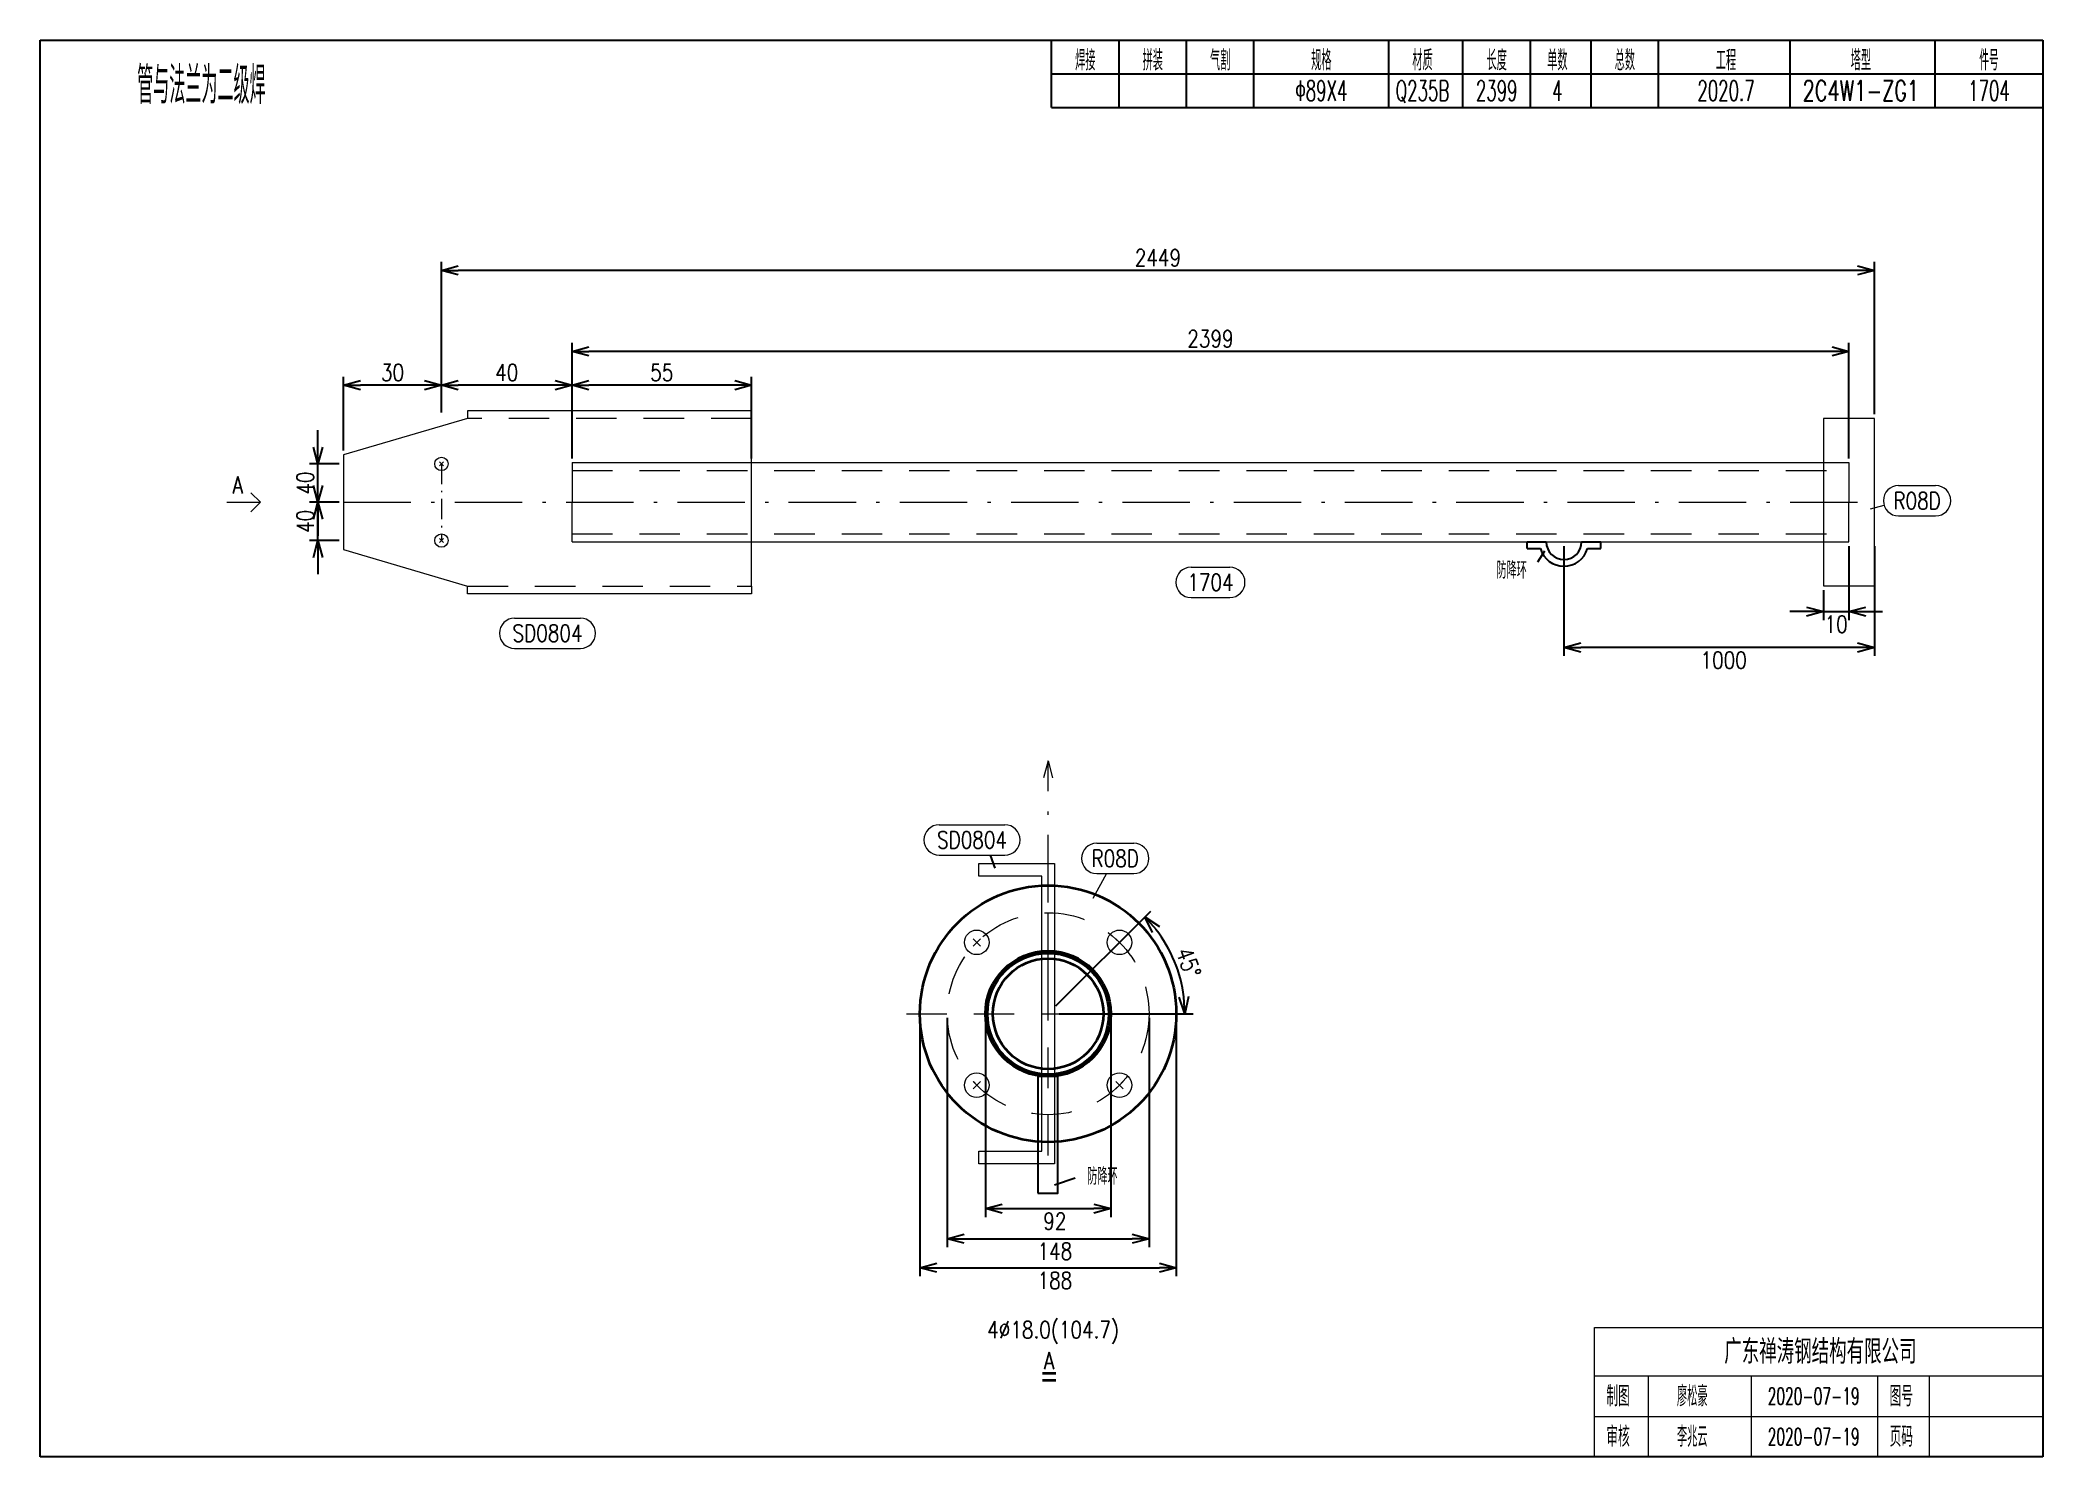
# Model space of a CAD drawing. Extents: x 154981 to 165753, y -86801 to -82885.
# Drawn here: x 157341.1 to 157638.1, y -83946.7 to -83736.7 of the extents above; entities that cross this region are included whole.
import ezdxf
from ezdxf.enums import TextEntityAlignment as Align

# ---------------------------------------------------------------- set-up
doc = ezdxf.new("R2010")
doc.units = 0
doc.header["$MEASUREMENT"] = 0
for name, pattern in [('一点画线', [5.2, 3, -1, 0.2, -1]), ('长一点画线', [16.5, 10, -3, 0.5, -3]), ('长虚线', [10, 6, -4])]:
    doc.linetypes.add(name, pattern=pattern)
doc.layers.get('0').update_dxf_attribs({"linetype": 'CONTINUOUS', "lineweight": 25})
doc.layers.get('Defpoints').update_dxf_attribs({"linetype": 'CONTINUOUS'})
doc.layers.add('12', color=7, linetype='CONTINUOUS')
doc.layers.add('4', color=7, linetype='CONTINUOUS', lineweight=25)
doc.layers.add('5', color=7, linetype='CONTINUOUS', lineweight=25)
doc.styles.add('DimFont', font='simplex.shx', dxfattribs={"width": 0.8, "bigfont": 'gbhzfs.shx'})
doc.styles.get("Standard").update_dxf_attribs({"font": 'simplex.shx', "width": 0.7, "height": 3, "bigfont": 'gbhzfs.shx'})
doc.dimstyles.new('DHDxfDimStyleOpen30', dxfattribs={"dimtxt": 2.5, "dimasz": 2.5, "dimexe": 1.25, "dimexo": 0.625, "dimtad": 2, "dimtxsty": 'DimFont', "dimblk": 'OPEN30', "dimblk1": 'OPEN30', "dimblk2": 'OPEN30', "dimcen": 2.5, "dimadec": 0, "dimazin": 0, "dimtfac": 1, "dimtmove": 0, "dimatfit": 3, "dimfxl": 0, "dimarcsym": 0})

msp = doc.modelspace()

# ---------------------------------------------------------------- texts
at = {"layer": '4', "color": 1, "linetype": 'Continuous', "lineweight": 25}
for s, height, width, p in [('焊接', 3, 0.7, (157496.11666, -83739.66733)), ('拼装', 3, 0.7, (157506.11666, -83739.66733)), ('气割', 3, 0.7, (157516.11666, -83739.66733)), ('规格', 3, 0.7, (157531.11666, -83739.66733)), ('材质', 3, 0.7, (157546.11666, -83739.66733)), ('长度', 3, 0.7, (157557.11666, -83739.66733)), ('单数', 3, 0.7, (157566.11666, -83739.66733)), ('总数', 3, 0.7, (157576.11666, -83739.66733)), ('工程', 3, 0.7, (157591.11666, -83739.66733)), ('塔型', 3, 0.7, (157611.11666, -83739.66733)), ('件号', 3, 0.6, (157630.11666, -83739.66733)), ('管与法兰为二级焊', 5.5125, 0.6, (157365.04087, -83743.37392)), ('Φ89X4', 3, 0.6, (157531.11666, -83744.16733)), ('Q235B', 3, 0.6, (157546.11666, -83744.16733)), ('2399', 3, 0.6, (157557.11666, -83744.16733)), ('4', 3, 0.6, (157566.11666, -83744.16733)), ('2020.7', 3, 0.6, (157591.11666, -83744.16733)), ('2C4W1-ZG1', 3, 0.7, (157611.11666, -83744.16733)), ('1704', 3, 0.6, (157630.11666, -83744.16733))]:
    msp.add_text(s, height=height, dxfattribs=dict(at, width=width)).set_placement(p, align=Align.MIDDLE_CENTER)
at = {"layer": '4', "color": 1, "linetype": 'Continuous', "lineweight": 13}
msp.add_text('广东禅涛钢结构有限公司', height=3.6, dxfattribs=at).set_placement((157605.11666, -83931.06733), align=Align.MIDDLE_CENTER)
for s, height, width, p in [('制图', 3, 0.8, (157575.11666, -83937.66733)), ('廖松豪', 3, 0.7, (157586.11666, -83937.66733)), ('2020-07-19', 2.5, 0.6, (157604.11666, -83937.66733)), ('图号', 3, 0.8, (157617.11666, -83937.66733)), ('审核', 3, 0.8, (157575.11666, -83943.66733)), ('李兆云', 3, 0.7, (157586.11666, -83943.66733)), ('2020-07-19', 2.5, 0.6, (157604.11666, -83943.66733)), ('页码', 3, 0.8, (157617.11666, -83943.66733))]:
    msp.add_text(s, height=height, dxfattribs=dict(at, width=width)).set_placement(p, align=Align.MIDDLE_CENTER)
at = {"layer": '5', "color": 6, "linetype": 'Continuous', "lineweight": 13, "width": 0.8}
for s, p in [('A', (157370.42935, -83802.60014)), ('1704', (157514.66666, -83817.04133)), ('SD0804', (157416.36666, -83824.59233)), ('SD0804', (157479.31668, -83855.22359))]:
    msp.add_text(s, height=2.5, dxfattribs=at).set_placement(p, align=Align.MIDDLE_CENTER)
at = {"layer": '5', "color": 6, "linetype": 'Continuous', "lineweight": 18, "width": 0.8}
for p in [(157619.45833, -83804.94091), (157500.54895, -83857.95705)]:
    msp.add_text('R08D', height=2.5, dxfattribs=at).set_placement(p, align=Align.MIDDLE_CENTER)
at = {"layer": '5', "color": 2, "linetype": 'Continuous', "lineweight": 18, "width": 0.8}
for p in [(157559.33266, -83815.10141), (157498.64852, -83904.9458)]:
    msp.add_text('防降环', height=2.5, dxfattribs=at).set_placement(p, align=Align.MIDDLE)
at = {"layer": '5', "color": 7, "linetype": 'Continuous', "lineweight": 18, "width": 0.8}
msp.add_text('4%%c18.0(104.7)', height=2.5, dxfattribs=at).set_placement((157491.34101, -83927.82062), align=Align.MIDDLE_CENTER)
at = {"layer": '5', "color": 6, "linetype": 'Continuous', "lineweight": 18, "width": 0.8}
msp.add_text('A', height=2.5, dxfattribs=at).set_placement((157490.74115, -83931.14792), align=Align.TOP_CENTER)

# ---------------------------------------------------------------- blocks, each defined once
blk = doc.blocks.new('_OPEN30')
at = {"color": 0, "linetype": 'ByBlock', "lineweight": -2}
for p, q in [((-1, 0.27), (0, 0)), ((0, 0), (-1, -0.27)), ((0, 0), (-1, 0))]:
    blk.add_line(p, q, dxfattribs=at)
blk = doc.blocks.new('*D414')
at = {"layer": '5', "color": 3, "linetype": 'Continuous', "lineweight": -2}
for p, q in [((157400.64, -83791.86), (157400.64, -83769.55)), ((157610.62, -83770.8), (157403.14, -83770.8)), ((157613.12, -83792.13), (157613.12, -83769.55))]:
    blk.add_line(p, q, dxfattribs=at)
at = {"layer": 'Defpoints', "color": 0, "linetype": 'Continuous'}
for p in [(157400.64, -83770.8), (157400.64, -83792.48), (157613.12, -83792.76)]:
    blk.add_point(p, dxfattribs=at)
at = {"layer": '5', "color": 3, "linetype": 'Continuous', "lineweight": -2, "xscale": 2.5, "yscale": 2.5, "zscale": 2.5, "rotation": 180}
blk.add_blockref('_OPEN30', (157400.64, -83770.8), dxfattribs=at)
at = {"layer": '5', "color": 3, "linetype": 'Continuous', "lineweight": -2, "xscale": 2.5, "yscale": 2.5, "zscale": 2.5}
blk.add_blockref('_OPEN30', (157613.12, -83770.8), dxfattribs=at)
at = {"layer": '5', "color": 6, "linetype": 'Continuous', "lineweight": 13, "insert": (157506.88, -83768.93), "char_height": 2.5, "attachment_point": 5, "line_spacing_factor": 0.6, "style": 'DimFont'}
blk.add_mtext('2449', dxfattribs=at)
blk = doc.blocks.new('*D415')
at = {"layer": '5', "color": 3, "linetype": 'Continuous', "lineweight": -2}
for p, q in [((157420, -83798.67), (157420, -83781.56)), ((157606.84, -83782.81), (157422.5, -83782.81)), ((157609.34, -83798.67), (157609.34, -83781.56))]:
    blk.add_line(p, q, dxfattribs=at)
at = {"layer": 'Defpoints', "color": 0, "linetype": 'Continuous'}
for p in [(157420, -83782.81), (157420, -83799.29), (157609.34, -83799.29)]:
    blk.add_point(p, dxfattribs=at)
at = {"layer": '5', "color": 3, "linetype": 'Continuous', "lineweight": -2, "xscale": 2.5, "yscale": 2.5, "zscale": 2.5, "rotation": 180}
blk.add_blockref('_OPEN30', (157420, -83782.81), dxfattribs=at)
at = {"layer": '5', "color": 3, "linetype": 'Continuous', "lineweight": -2, "xscale": 2.5, "yscale": 2.5, "zscale": 2.5}
blk.add_blockref('_OPEN30', (157609.34, -83782.81), dxfattribs=at)
at = {"layer": '5', "color": 6, "linetype": 'Continuous', "lineweight": 13, "insert": (157514.67, -83780.93), "char_height": 2.5, "attachment_point": 5, "line_spacing_factor": 0.6, "style": 'DimFont'}
blk.add_mtext('2399', dxfattribs=at)
blk = doc.blocks.new('*D416')
at = {"layer": '5', "color": 3, "linetype": 'Continuous', "lineweight": -2}
for p, q in [((157609.34, -83811.67), (157609.34, -83822.63)), ((157605.56, -83818.2), (157605.56, -83822.63)), ((157603.06, -83821.38), (157600.56, -83821.38)), ((157605.56, -83821.38), (157609.34, -83821.38)), ((157611.84, -83821.38), (157614.34, -83821.38))]:
    blk.add_line(p, q, dxfattribs=at)
at = {"layer": 'Defpoints', "color": 0, "linetype": 'Continuous'}
for p in [(157609.34, -83811.04), (157605.56, -83817.58), (157609.34, -83821.38)]:
    blk.add_point(p, dxfattribs=at)
at = {"layer": '5', "color": 3, "linetype": 'Continuous', "lineweight": -2, "xscale": 2.5, "yscale": 2.5, "zscale": 2.5}
blk.add_blockref('_OPEN30', (157605.56, -83821.38), dxfattribs=at)
at = {"layer": '5', "color": 3, "linetype": 'Continuous', "lineweight": -2, "xscale": 2.5, "yscale": 2.5, "zscale": 2.5, "rotation": 180}
blk.add_blockref('_OPEN30', (157609.34, -83821.38), dxfattribs=at)
at = {"layer": '5', "color": 6, "linetype": 'Continuous', "lineweight": 13, "insert": (157607.45, -83823.25), "char_height": 2.5, "attachment_point": 5, "line_spacing_factor": 0.6, "style": 'DimFont'}
blk.add_mtext('10', dxfattribs=at)
blk = doc.blocks.new('*D417')
at = {"layer": '5', "color": 3, "linetype": 'Continuous', "lineweight": -2}
for p, q in [((157382.32, -83796.99), (157382.32, -83794.49)), ((157385.49, -83799.49), (157381.07, -83799.49)), ((157382.32, -83805.17), (157382.32, -83799.49)), ((157385.49, -83805.17), (157381.07, -83805.17)), ((157382.32, -83807.67), (157382.32, -83810.17))]:
    blk.add_line(p, q, dxfattribs=at)
at = {"layer": 'Defpoints', "color": 0, "linetype": 'Continuous'}
for p in [(157382.32, -83799.49), (157386.12, -83799.49), (157386.12, -83805.17)]:
    blk.add_point(p, dxfattribs=at)
at = {"layer": '5', "color": 3, "linetype": 'Continuous', "lineweight": -2, "xscale": 2.5, "yscale": 2.5, "zscale": 2.5}
for p, rotation in [((157382.32, -83799.49), 270), ((157382.32, -83805.17), 90)]:
    blk.add_blockref('_OPEN30', p, dxfattribs=dict(at, rotation=rotation))
at = {"layer": '5', "color": 6, "linetype": 'Continuous', "lineweight": 13, "insert": (157380.44, -83802.33), "char_height": 2.5, "attachment_point": 5, "rotation": 90, "line_spacing_factor": 0.6, "style": 'DimFont'}
blk.add_mtext('40', dxfattribs=at)
blk = doc.blocks.new('*D418')
at = {"layer": '5', "color": 3, "linetype": 'Continuous', "lineweight": -2}
for p, q in [((157382.32, -83802.67), (157382.32, -83800.17)), ((157385.49, -83805.17), (157381.07, -83805.17)), ((157382.32, -83810.85), (157382.32, -83805.17)), ((157385.49, -83810.85), (157381.07, -83810.85)), ((157382.32, -83813.35), (157382.32, -83815.85))]:
    blk.add_line(p, q, dxfattribs=at)
at = {"layer": 'Defpoints', "color": 0, "linetype": 'Continuous'}
for p in [(157382.32, -83805.17), (157386.12, -83805.17), (157386.12, -83810.85)]:
    blk.add_point(p, dxfattribs=at)
at = {"layer": '5', "color": 3, "linetype": 'Continuous', "lineweight": -2, "xscale": 2.5, "yscale": 2.5, "zscale": 2.5}
for p, rotation in [((157382.32, -83805.17), 270), ((157382.32, -83810.85), 90)]:
    blk.add_blockref('_OPEN30', p, dxfattribs=dict(at, rotation=rotation))
at = {"layer": '5', "color": 6, "linetype": 'Continuous', "lineweight": 13, "insert": (157380.44, -83808.01), "char_height": 2.5, "attachment_point": 5, "rotation": 90, "line_spacing_factor": 0.6, "style": 'DimFont'}
blk.add_mtext('40', dxfattribs=at)
blk = doc.blocks.new('*D419')
at = {"layer": '5', "color": 3, "linetype": 'Continuous', "lineweight": -2}
for p, q in [((157386.12, -83797.51), (157386.12, -83786.56)), ((157400.64, -83790.98), (157400.64, -83786.56)), ((157398.14, -83787.81), (157388.62, -83787.81))]:
    blk.add_line(p, q, dxfattribs=at)
at = {"layer": 'Defpoints', "color": 0, "linetype": 'Continuous'}
for p in [(157386.12, -83787.81), (157400.64, -83791.61), (157386.12, -83798.14)]:
    blk.add_point(p, dxfattribs=at)
at = {"layer": '5', "color": 3, "linetype": 'Continuous', "lineweight": -2, "xscale": 2.5, "yscale": 2.5, "zscale": 2.5, "rotation": 180}
blk.add_blockref('_OPEN30', (157386.12, -83787.81), dxfattribs=at)
at = {"layer": '5', "color": 3, "linetype": 'Continuous', "lineweight": -2, "xscale": 2.5, "yscale": 2.5, "zscale": 2.5}
blk.add_blockref('_OPEN30', (157400.64, -83787.81), dxfattribs=at)
at = {"layer": '5', "color": 6, "linetype": 'Continuous', "lineweight": 13, "insert": (157393.38, -83785.93), "char_height": 2.5, "attachment_point": 5, "line_spacing_factor": 0.6, "style": 'DimFont'}
blk.add_mtext('30', dxfattribs=at)
blk = doc.blocks.new('*D420')
at = {"layer": '5', "color": 3, "linetype": 'Continuous', "lineweight": -2}
for p, q in [((157400.64, -83790.98), (157400.64, -83786.56)), ((157420, -83798.67), (157420, -83786.56)), ((157417.5, -83787.81), (157403.14, -83787.81))]:
    blk.add_line(p, q, dxfattribs=at)
at = {"layer": 'Defpoints', "color": 0, "linetype": 'Continuous'}
for p in [(157400.64, -83787.81), (157400.64, -83791.61), (157420, -83799.29)]:
    blk.add_point(p, dxfattribs=at)
at = {"layer": '5', "color": 3, "linetype": 'Continuous', "lineweight": -2, "xscale": 2.5, "yscale": 2.5, "zscale": 2.5, "rotation": 180}
blk.add_blockref('_OPEN30', (157400.64, -83787.81), dxfattribs=at)
at = {"layer": '5', "color": 3, "linetype": 'Continuous', "lineweight": -2, "xscale": 2.5, "yscale": 2.5, "zscale": 2.5}
blk.add_blockref('_OPEN30', (157420, -83787.81), dxfattribs=at)
at = {"layer": '5', "color": 6, "linetype": 'Continuous', "lineweight": 13, "insert": (157410.32, -83785.93), "char_height": 2.5, "attachment_point": 5, "line_spacing_factor": 0.6, "style": 'DimFont'}
blk.add_mtext('40', dxfattribs=at)
blk = doc.blocks.new('*D421')
at = {"layer": '5', "color": 3, "linetype": 'Continuous', "lineweight": -2}
for p, q in [((157420, -83798.67), (157420, -83786.56)), ((157446.62, -83798.67), (157446.62, -83786.56)), ((157444.12, -83787.81), (157422.5, -83787.81))]:
    blk.add_line(p, q, dxfattribs=at)
at = {"layer": 'Defpoints', "color": 0, "linetype": 'Continuous'}
for p in [(157420, -83787.81), (157420, -83799.29), (157446.62, -83799.29)]:
    blk.add_point(p, dxfattribs=at)
at = {"layer": '5', "color": 3, "linetype": 'Continuous', "lineweight": -2, "xscale": 2.5, "yscale": 2.5, "zscale": 2.5, "rotation": 180}
blk.add_blockref('_OPEN30', (157420, -83787.81), dxfattribs=at)
at = {"layer": '5', "color": 3, "linetype": 'Continuous', "lineweight": -2, "xscale": 2.5, "yscale": 2.5, "zscale": 2.5}
blk.add_blockref('_OPEN30', (157446.62, -83787.81), dxfattribs=at)
at = {"layer": '5', "color": 6, "linetype": 'Continuous', "lineweight": 13, "insert": (157433.31, -83785.93), "char_height": 2.5, "attachment_point": 5, "line_spacing_factor": 0.6, "style": 'DimFont'}
blk.add_mtext('55', dxfattribs=at)
blk = doc.blocks.new('*D694')
at = {"layer": '5', "color": 3, "linetype": 'Continuous', "lineweight": -2}
for p, q in [((157491.75, -83879.83), (157505.83, -83865.76)), ((157492.22, -83880.98), (157512.13, -83880.98))]:
    blk.add_line(p, q, dxfattribs=at)
blk.add_arc((157490.6, -83880.98), 20.28, 7.066, 37.934, dxfattribs=at)
at = {"layer": 'Defpoints', "color": 0, "linetype": 'Continuous'}
for p in [(157508.17, -83870.84), (157490.6, -83880.98), (157491.31, -83880.28), (157491.6, -83880.98)]:
    blk.add_point(p, dxfattribs=at)
at = {"layer": '5', "color": 3, "linetype": 'Continuous', "lineweight": -2, "xscale": 2.5, "yscale": 2.5, "zscale": 2.5}
for p, rotation in [((157504.94, -83866.64), 131.4669829142945), ((157510.88, -83880.98), 273.5330170847109)]:
    blk.add_blockref('_OPEN30', p, dxfattribs=dict(at, rotation=rotation))
at = {"layer": '5', "color": 4, "linetype": 'Continuous', "lineweight": 18, "insert": (157511.42, -83873.41), "char_height": 2.5, "attachment_point": 5, "rotation": 289.9831, "style": 'DimFont'}
blk.add_mtext('45%%d', dxfattribs=at)
blk = doc.blocks.new('*D693')
at = {"layer": '5', "color": 134, "linetype": 'Continuous', "lineweight": -2}
for p, q in [((157475.63, -83881.61), (157475.63, -83915.57)), ((157505.56, -83881.61), (157505.56, -83915.57)), ((157478.13, -83914.32), (157503.06, -83914.32))]:
    blk.add_line(p, q, dxfattribs=at)
at = {"layer": 'Defpoints', "color": 0, "linetype": 'Continuous'}
for p in [(157475.63, -83880.98), (157505.56, -83880.98), (157505.56, -83914.32)]:
    blk.add_point(p, dxfattribs=at)
at = {"layer": '5', "color": 134, "linetype": 'Continuous', "lineweight": -2, "xscale": 2.5, "yscale": 2.5, "zscale": 2.5, "rotation": 180}
blk.add_blockref('_OPEN30', (157475.63, -83914.32), dxfattribs=at)
at = {"layer": '5', "color": 134, "linetype": 'Continuous', "lineweight": -2, "xscale": 2.5, "yscale": 2.5, "zscale": 2.5}
blk.add_blockref('_OPEN30', (157505.56, -83914.32), dxfattribs=at)
at = {"layer": '5', "color": 134, "linetype": 'Continuous', "lineweight": 18, "insert": (157491.6, -83916.19), "char_height": 2.5, "attachment_point": 5, "line_spacing_factor": 0.6, "style": 'DimFont'}
blk.add_mtext('148', dxfattribs=at)
blk = doc.blocks.new('*D692')
at = {"layer": '5', "color": 134, "linetype": 'Continuous', "lineweight": -2}
for p, q in [((157481.3, -83881.61), (157481.3, -83911.11)), ((157499.9, -83881.61), (157499.9, -83911.11)), ((157483.8, -83909.86), (157497.4, -83909.86))]:
    blk.add_line(p, q, dxfattribs=at)
at = {"layer": 'Defpoints', "color": 0, "linetype": 'Continuous'}
for p in [(157481.3, -83880.98), (157499.9, -83880.98), (157499.9, -83909.86)]:
    blk.add_point(p, dxfattribs=at)
at = {"layer": '5', "color": 134, "linetype": 'Continuous', "lineweight": -2, "xscale": 2.5, "yscale": 2.5, "zscale": 2.5, "rotation": 180}
blk.add_blockref('_OPEN30', (157481.3, -83909.86), dxfattribs=at)
at = {"layer": '5', "color": 134, "linetype": 'Continuous', "lineweight": -2, "xscale": 2.5, "yscale": 2.5, "zscale": 2.5}
blk.add_blockref('_OPEN30', (157499.9, -83909.86), dxfattribs=at)
at = {"layer": '5', "color": 134, "linetype": 'Continuous', "lineweight": 18, "insert": (157491.6, -83911.73), "char_height": 2.5, "attachment_point": 5, "line_spacing_factor": 0.6, "style": 'DimFont'}
blk.add_mtext('92', dxfattribs=at)
blk = doc.blocks.new('*D691')
at = {"layer": '5', "color": 134, "linetype": 'Continuous', "lineweight": -2}
for p, q in [((157471.59, -83881.61), (157471.59, -83919.88)), ((157509.61, -83881.61), (157509.61, -83919.88)), ((157474.09, -83918.63), (157507.11, -83918.63))]:
    blk.add_line(p, q, dxfattribs=at)
at = {"layer": 'Defpoints', "color": 0, "linetype": 'Continuous'}
for p in [(157471.59, -83880.98), (157509.61, -83880.98), (157509.61, -83918.63)]:
    blk.add_point(p, dxfattribs=at)
at = {"layer": '5', "color": 134, "linetype": 'Continuous', "lineweight": -2, "xscale": 2.5, "yscale": 2.5, "zscale": 2.5, "rotation": 180}
blk.add_blockref('_OPEN30', (157471.59, -83918.63), dxfattribs=at)
at = {"layer": '5', "color": 134, "linetype": 'Continuous', "lineweight": -2, "xscale": 2.5, "yscale": 2.5, "zscale": 2.5}
blk.add_blockref('_OPEN30', (157509.61, -83918.63), dxfattribs=at)
at = {"layer": '5', "color": 134, "linetype": 'Continuous', "lineweight": 18, "insert": (157491.6, -83920.51), "char_height": 2.5, "attachment_point": 5, "line_spacing_factor": 0.6, "style": 'DimFont'}
blk.add_mtext('188', dxfattribs=at)
blk = doc.blocks.new('板孔默认')
at = {"layer": '5', "color": 7, "linetype": 'Continuous', "lineweight": 13}
for p, q in [((-0.3, -0.3), (0.3, 0.3)), ((0.3, -0.3), (-0.3, 0.3))]:
    blk.add_line(p, q, dxfattribs=at)
blk.add_circle((0, 0), 1, dxfattribs=at)
blk = doc.blocks.new('*D695')
at = {"layer": '5', "color": 3, "linetype": 'Continuous', "lineweight": -2}
for p, q in [((157567.09, -83811.67), (157567.09, -83827.95)), ((157613.12, -83811.67), (157613.12, -83827.95)), ((157610.62, -83826.7), (157569.59, -83826.7))]:
    blk.add_line(p, q, dxfattribs=at)
at = {"layer": 'Defpoints', "color": 0, "linetype": 'Continuous'}
for p in [(157567.09, -83811.04), (157613.12, -83811.04), (157567.09, -83826.7)]:
    blk.add_point(p, dxfattribs=at)
at = {"layer": '5', "color": 3, "linetype": 'Continuous', "lineweight": -2, "xscale": 2.5, "yscale": 2.5, "zscale": 2.5, "rotation": 180}
blk.add_blockref('_OPEN30', (157567.09, -83826.7), dxfattribs=at)
at = {"layer": '5', "color": 3, "linetype": 'Continuous', "lineweight": -2, "xscale": 2.5, "yscale": 2.5, "zscale": 2.5}
blk.add_blockref('_OPEN30', (157613.12, -83826.7), dxfattribs=at)
at = {"layer": '5', "color": 6, "linetype": 'Continuous', "lineweight": 18, "insert": (157590.77, -83828.58), "char_height": 2.5, "attachment_point": 5, "style": 'DimFont'}
blk.add_mtext('1000', dxfattribs=at)
blk = doc.blocks.new('CTDHK')
at = {"color": 0, "linetype": 'Continuous'}
for p, q in [((0, 210), (297, 210)), ((0, 0), (0, 210)), ((297, 210), (297, 0)), ((297, 0), (0, 0))]:
    blk.add_line(p, q, dxfattribs=at)

# ---------------------------------------------------------------- dimensions: what is measured, and where the dimension line sits
at = {"layer": '5', "color": 6, "linetype": 'Continuous', "lineweight": 13}
for base, p1, p2, text, picture, middle in [((157400.63666, -83770.80033), (157613.11666, -83792.75933), (157400.63666, -83792.48133), '2449', '*D414', (157506.87666, -83770.80033)), ((157419.99666, -83782.80633), (157609.33666, -83799.29333), (157419.99666, -83799.29333), '2399', '*D415', (157514.66666, -83782.80633)), ((157386.11666, -83787.80633), (157400.63666, -83791.60633), (157386.11666, -83798.13833), '30', '*D419', (157393.37666, -83787.80633)), ((157400.63666, -83787.80633), (157419.99666, -83799.29333), (157400.63666, -83791.60633), '40', '*D420', (157410.31666, -83787.80633)), ((157419.99666, -83787.80633), (157446.61666, -83799.29333), (157419.99666, -83799.29333), '55', '*D421', (157433.30666, -83787.80633)), ((157609.33666, -83821.37533), (157605.55666, -83817.57533), (157609.33666, -83811.04133), '10', '*D416', (157607.44666, -83821.37533))]:
    dim = msp.add_linear_dim(base=base, p1=p1, p2=p2, text=text, dimstyle='DHDxfDimStyleOpen30', override={"dimtxt": 2.5, "dimclrd": 3, "dimclre": 3, "dimclrt": 6}, dxfattribs=at)
    dim.commit()
    dim.dimension.update_dxf_attribs({"geometry": picture, "text_midpoint": middle, "dimtype": 160})
for base, p1, p2, picture, middle in [((157382.31666, -83799.48733), (157386.11666, -83805.16733), (157386.11666, -83799.48733), '*D417', (157382.31666, -83802.32733)), ((157382.31666, -83805.16733), (157386.11666, -83810.84733), (157386.11666, -83805.16733), '*D418', (157382.31666, -83808.00733))]:
    dim = msp.add_linear_dim(base=base, p1=p1, p2=p2, angle=90, text='40', dimstyle='DHDxfDimStyleOpen30', override={"dimtxt": 2.5, "dimclrd": 3, "dimclre": 3, "dimclrt": 6}, dxfattribs=at)
    dim.commit()
    dim.dimension.update_dxf_attribs({"geometry": picture, "text_midpoint": middle, "dimtype": 160})
at = {"layer": '5', "color": 3, "linetype": 'Continuous', "lineweight": 18}
dim = msp.add_linear_dim(base=(157567.08944, -83826.70092), p1=(157613.11666, -83811.04133), p2=(157567.08944, -83811.04133), text='1000', dimstyle='DHDxfDimStyleOpen30', override={"dimclrd": 3, "dimclre": 3, "dimclrt": 6}, dxfattribs=at)
dim.commit()
dim.dimension.update_dxf_attribs({"geometry": '*D695', "text_midpoint": (157590.7661, -83826.70092), "dimtype": 160})
dim = msp.add_angular_dim_3p(base=(157508.16533, -83870.84128), center=(157490.59853, -83880.98348), p1=(157491.59853, -83880.98348), p2=(157491.30564, -83880.27638), text='45%%d', dimstyle='DHDxfDimStyleOpen30', override={"dimtxt": 2.5, "dimclrd": 3, "dimclre": 3, "dimclrt": 4, "dimtmove": 0}, dxfattribs=at)
dim.commit()
dim.dimension.update_dxf_attribs({"geometry": '*D694', "text_midpoint": (157509.66167, -83874.05143), "dimtype": 165})
at = {"layer": '5', "color": 134, "linetype": 'Continuous', "lineweight": 18}
for base, p1, p2, text, picture, middle in [((157509.60976, -83918.6313), (157471.58729, -83880.98348), (157509.60976, -83880.98348), '188', '*D691', (157491.59853, -83918.6313)), ((157505.56482, -83914.318), (157475.63224, -83880.98348), (157505.56482, -83880.98348), '148', '*D693', (157491.59853, -83914.318)), ((157499.9019, -83909.856), (157481.29516, -83880.98348), (157499.9019, -83880.98348), '92', '*D692', (157491.59853, -83909.856))]:
    dim = msp.add_linear_dim(base=base, p1=p1, p2=p2, angle=0, text=text, dimstyle='DHDxfDimStyleOpen30', override={"dimtxt": 2.5, "dimclrd": 134, "dimclre": 134, "dimclrt": 134}, dxfattribs=at)
    dim.commit()
    dim.dimension.update_dxf_attribs({"geometry": picture, "text_midpoint": middle, "dimtype": 161})

# ---------------------------------------------------------------- linework, layer by layer
at = {"color": 3, "linetype": 'Continuous'}
for p, q in [((157564.22408, -83812.39657), (157563.14992, -83814.07288)), ((157482.01038, -83857.45672), (157482.70087, -83859.38903)), ((157491.56006, -83906.36024), (157494.58902, -83905.30954))]:
    msp.add_line(p, q, dxfattribs=at)
msp.add_lwpolyline([(157489.08549, -83907.5707), (157492.04878, -83907.5707), (157492.04878, -83890.28338), (157489.08549, -83890.28338)], close=True, dxfattribs=at)
at = {"layer": '12'}
for p, q in [((157561.61878, -83811.04133), (157564.47075, -83811.04133)), ((157561.61878, -83812.04133), (157561.61878, -83811.04133)), ((157561.61878, -83812.04133), (157563.61167, -83812.04133)), ((157569.70814, -83811.04133), (157572.56011, -83811.04133)), ((157570.56722, -83812.04133), (157572.56011, -83812.04133)), ((157572.56011, -83812.04133), (157572.56011, -83811.04133))]:
    msp.add_line(p, q, dxfattribs=at)
for radius, start, end in [(3.61869, 196.0420559, 343.9579441), (2.61869, 180, 0)]:
    msp.add_arc((157567.08944, -83811.04133), radius, start, end, dxfattribs=at)
at = {"layer": '4', "color": 1, "linetype": 'Continuous', "lineweight": 25}
for p, q in [((157491.11666, -83746.66733), (157491.11666, -83736.66733)), ((157501.11666, -83746.66733), (157501.11666, -83736.66733)), ((157511.11666, -83746.66733), (157511.11666, -83736.66733)), ((157521.11666, -83746.66733), (157521.11666, -83736.66733)), ((157541.11666, -83746.66733), (157541.11666, -83736.66733)), ((157552.11666, -83746.66733), (157552.11666, -83736.66733)), ((157562.11666, -83746.66733), (157562.11666, -83736.66733)), ((157571.11666, -83746.66733), (157571.11666, -83736.66733)), ((157581.11666, -83746.66733), (157581.11666, -83736.66733)), ((157600.61666, -83746.66733), (157600.61666, -83736.66733)), ((157622.11666, -83746.66733), (157622.11666, -83736.66733)), ((157491.11666, -83741.66733), (157638.11666, -83741.66733)), ((157491.11666, -83746.66733), (157638.11666, -83746.66733))]:
    msp.add_line(p, q, dxfattribs=at)
at = {"layer": '4', "color": 1, "linetype": 'Continuous', "lineweight": 18}
for p, q in [((157571.61666, -83946.66733), (157571.61666, -83927.46733)), ((157571.61666, -83927.46733), (157638.11666, -83927.46733)), ((157571.61666, -83934.66733), (157638.11666, -83934.66733)), ((157579.61666, -83946.66733), (157579.61666, -83934.66733)), ((157594.91666, -83946.66733), (157594.91666, -83934.66733)), ((157613.61666, -83946.66733), (157613.61666, -83934.66733)), ((157621.31666, -83946.66733), (157621.31666, -83934.66733)), ((157571.61666, -83940.66733), (157638.11666, -83940.66733))]:
    msp.add_line(p, q, dxfattribs=at)
msp.add_lwpolyline([(157341.11666, -83736.66733), (157341.11666, -83946.66733), (157638.11666, -83946.66733), (157638.11666, -83736.66733)], close=True, dxfattribs=at)
at = {"layer": '5', "color": 7, "linetype": 'Continuous', "lineweight": 13}
for p, q in [((157404.50866, -83791.60633), (157404.50866, -83792.74233)), ((157446.61666, -83791.60633), (157404.50866, -83791.60633)), ((157446.61666, -83792.74233), (157446.61666, -83791.60633)), ((157404.50866, -83792.74233), (157386.11666, -83798.13833)), ((157446.61666, -83817.59233), (157446.61666, -83792.74233)), ((157386.11666, -83798.13833), (157386.11666, -83812.19633)), ((157400.33666, -83799.18733), (157400.93666, -83799.78733)), ((157400.93666, -83799.18733), (157400.33666, -83799.78733)), ((157419.99666, -83799.29333), (157419.99666, -83805.16733)), ((157419.99666, -83799.29333), (157609.33666, -83799.29333)), ((157609.33666, -83799.29333), (157609.33666, -83805.16733)), ((157419.99666, -83811.04133), (157419.99666, -83805.16733)), ((157609.33666, -83811.04133), (157609.33666, -83805.16733)), ((157386.11666, -83812.19633), (157404.50866, -83817.59233)), ((157400.33666, -83810.54733), (157400.93666, -83811.14733)), ((157400.93666, -83810.54733), (157400.33666, -83811.14733)), ((157419.99666, -83811.04133), (157609.33666, -83811.04133)), ((157404.50866, -83818.72833), (157404.50866, -83817.59233)), ((157446.61666, -83818.72833), (157404.50866, -83818.72833)), ((157446.61666, -83817.59233), (157446.61666, -83818.72833)), ((157480.34653, -83860.59598), (157480.34653, -83858.73198)), ((157480.34653, -83858.73198), (157491.53053, -83858.73198)), ((157489.66653, -83860.59598), (157480.34653, -83860.59598)), ((157489.66653, -83901.37098), (157489.66653, -83860.59598)), ((157491.53053, -83858.73198), (157491.53053, -83903.23498)), ((157480.34653, -83903.23498), (157480.34653, -83901.37098)), ((157480.34653, -83901.37098), (157489.66653, -83901.37098)), ((157491.53053, -83903.23498), (157480.34653, -83903.23498))]:
    msp.add_line(p, q, dxfattribs=at)
at = {"layer": '5', "color": 7, "linetype": '长虚线', "lineweight": 13}
for p, q in [((157446.61666, -83792.74233), (157404.50866, -83792.74233)), ((157419.99666, -83800.46813), (157609.33666, -83800.46813)), ((157419.99666, -83809.86653), (157609.33666, -83809.86653)), ((157404.50866, -83817.59233), (157446.61666, -83817.59233))]:
    msp.add_line(p, q, dxfattribs=at)
at = {"layer": '5', "color": 240, "linetype": '一点画线', "lineweight": 13}
for p, q in [((157400.63666, -83799.48733), (157400.63666, -83799.48733)), ((157400.63666, -83799.48733), (157400.63666, -83810.84733)), ((157400.63666, -83810.84733), (157400.63666, -83810.84733))]:
    msp.add_line(p, q, dxfattribs=at)
at = {"layer": '5', "color": 6, "linetype": 'Continuous', "lineweight": 13}
for p, q in [((157373.80001, -83805.16711), (157372.38579, -83803.7529)), ((157368.80001, -83805.16711), (157373.80001, -83805.16711)), ((157373.80001, -83805.16711), (157372.38579, -83806.58132))]:
    msp.add_line(p, q, dxfattribs=at)
at = {"layer": '5', "color": 3, "linetype": 'Continuous', "lineweight": 18}
for p, q in [((157616.70833, -83802.69091), (157622.20833, -83802.69091)), ((157612.54857, -83806.16417), (157614.57152, -83805.58144)), ((157616.70833, -83807.19091), (157622.20833, -83807.19091)), ((157497.79895, -83855.70705), (157503.29895, -83855.70705)), ((157497.27863, -83863.87492), (157499.30159, -83860.1562)), ((157497.79895, -83860.20705), (157503.29895, -83860.20705))]:
    msp.add_line(p, q, dxfattribs=at)
at = {"layer": '5', "color": 240, "linetype": '长一点画线', "lineweight": 13}
msp.add_line((157386.11666, -83805.16733), (157613.11666, -83805.16733), dxfattribs=at)
at = {"layer": '5', "color": 3, "linetype": 'Continuous', "lineweight": 13}
for p, q in [((157511.79166, -83814.79133), (157517.54166, -83814.79133)), ((157511.79166, -83819.29133), (157517.54166, -83819.29133)), ((157411.49166, -83822.34233), (157421.24166, -83822.34233)), ((157411.49166, -83826.84233), (157421.24166, -83826.84233)), ((157474.44168, -83852.97359), (157484.19168, -83852.97359)), ((157474.44168, -83857.47359), (157484.19168, -83857.47359))]:
    msp.add_line(p, q, dxfattribs=at)
at = {"layer": '5', "color": 7, "linetype": '长一点画线', "lineweight": 18}
for p, q in [((157490.59853, -83843.51476), (157489.92866, -83846.01476)), ((157490.59853, -83843.51476), (157489.92866, -83846.01476)), ((157490.59853, -83843.51476), (157491.2684, -83846.01476)), ((157490.59853, -83843.51476), (157491.2684, -83846.01476)), ((157490.59853, -83880.98348), (157490.59853, -83843.51476))]:
    msp.add_line(p, q, dxfattribs=at)
at = {"layer": '5', "color": 240, "linetype": '长虚线', "lineweight": 18}
for p, q in [((157490.59853, -83901.99472), (157490.59853, -83859.97225)), ((157469.58729, -83880.98348), (157511.60976, -83880.98348))]:
    msp.add_line(p, q, dxfattribs=at)
at = {"layer": '5', "color": 3, "linetype": 'Continuous', "lineweight": 35}
for p, q in [((157489.74115, -83934.27292), (157491.74115, -83934.27292)), ((157489.74115, -83935.27292), (157491.74115, -83935.27292))]:
    msp.add_line(p, q, dxfattribs=at)
at = {"layer": '5', "color": 7, "linetype": 'Continuous', "lineweight": 13}
msp.add_lwpolyline([(157605.55666, -83792.75933), (157605.55666, -83817.57533), (157613.11666, -83817.57533), (157613.11666, -83792.75933)], close=True, dxfattribs=at)
for centre in [(157400.63666, -83799.48733), (157400.63666, -83810.84733)]:
    msp.add_circle(centre, 1, dxfattribs=at)
at = {"layer": '5', "color": 7, "linetype": 'Continuous', "lineweight": 35}
for radius in [19.01124, 9.30337, 9, 9, 8.19101, 8.19101]:
    msp.add_circle((157490.59853, -83880.98348), radius, dxfattribs=at)
at = {"layer": '5', "color": 240, "linetype": '长虚线', "lineweight": 18}
msp.add_circle((157490.59853, -83880.98348), 14.96629, dxfattribs=at)
at = {"layer": '5', "color": 3, "linetype": 'Continuous', "lineweight": 18}
for centre, start, end in [((157616.70833, -83804.94091), 90, 270), ((157622.20833, -83804.94091), 270, 90), ((157497.79895, -83857.95705), 90, 270), ((157503.29895, -83857.95705), 270, 90)]:
    msp.add_arc(centre, 2.25, start, end, dxfattribs=at)
at = {"layer": '5', "color": 3, "linetype": 'Continuous', "lineweight": 13}
for centre, start, end in [((157511.79166, -83817.04133), 90, 270), ((157517.54166, -83817.04133), 270, 90), ((157411.49166, -83824.59233), 90, 270), ((157421.24166, -83824.59233), 270, 90), ((157474.44168, -83855.22359), 90, 270), ((157484.19168, -83855.22359), 270, 90)]:
    msp.add_arc(centre, 2.25, start, end, dxfattribs=at)

# ---------------------------------------------------------------- block references
at = {"color": 2, "linetype": 'Continuous'}
msp.add_blockref('CTDHK', (157341.11666, -83946.66733), dxfattribs=at)
at = {"layer": '5', "color": 7, "linetype": 'Continuous', "lineweight": 35, "xscale": 1.820000000006985, "yscale": 1.820000000006985, "zscale": 1.82}
for p in [(157480.01576, -83870.40072), (157501.1813, -83870.40072), (157480.01576, -83891.56625), (157501.1813, -83891.56625)]:
    msp.add_blockref('板孔默认', p, dxfattribs=at)

msp.set_redraw_order([(e.dxf.handle, doc.entitydb.next_handle()) for e in msp.query("TEXT MTEXT ATTDEF DIMENSION ARC_DIMENSION")])  # texts and dimensions are drawn at this point

doc.saveas('drawing.dxf')
